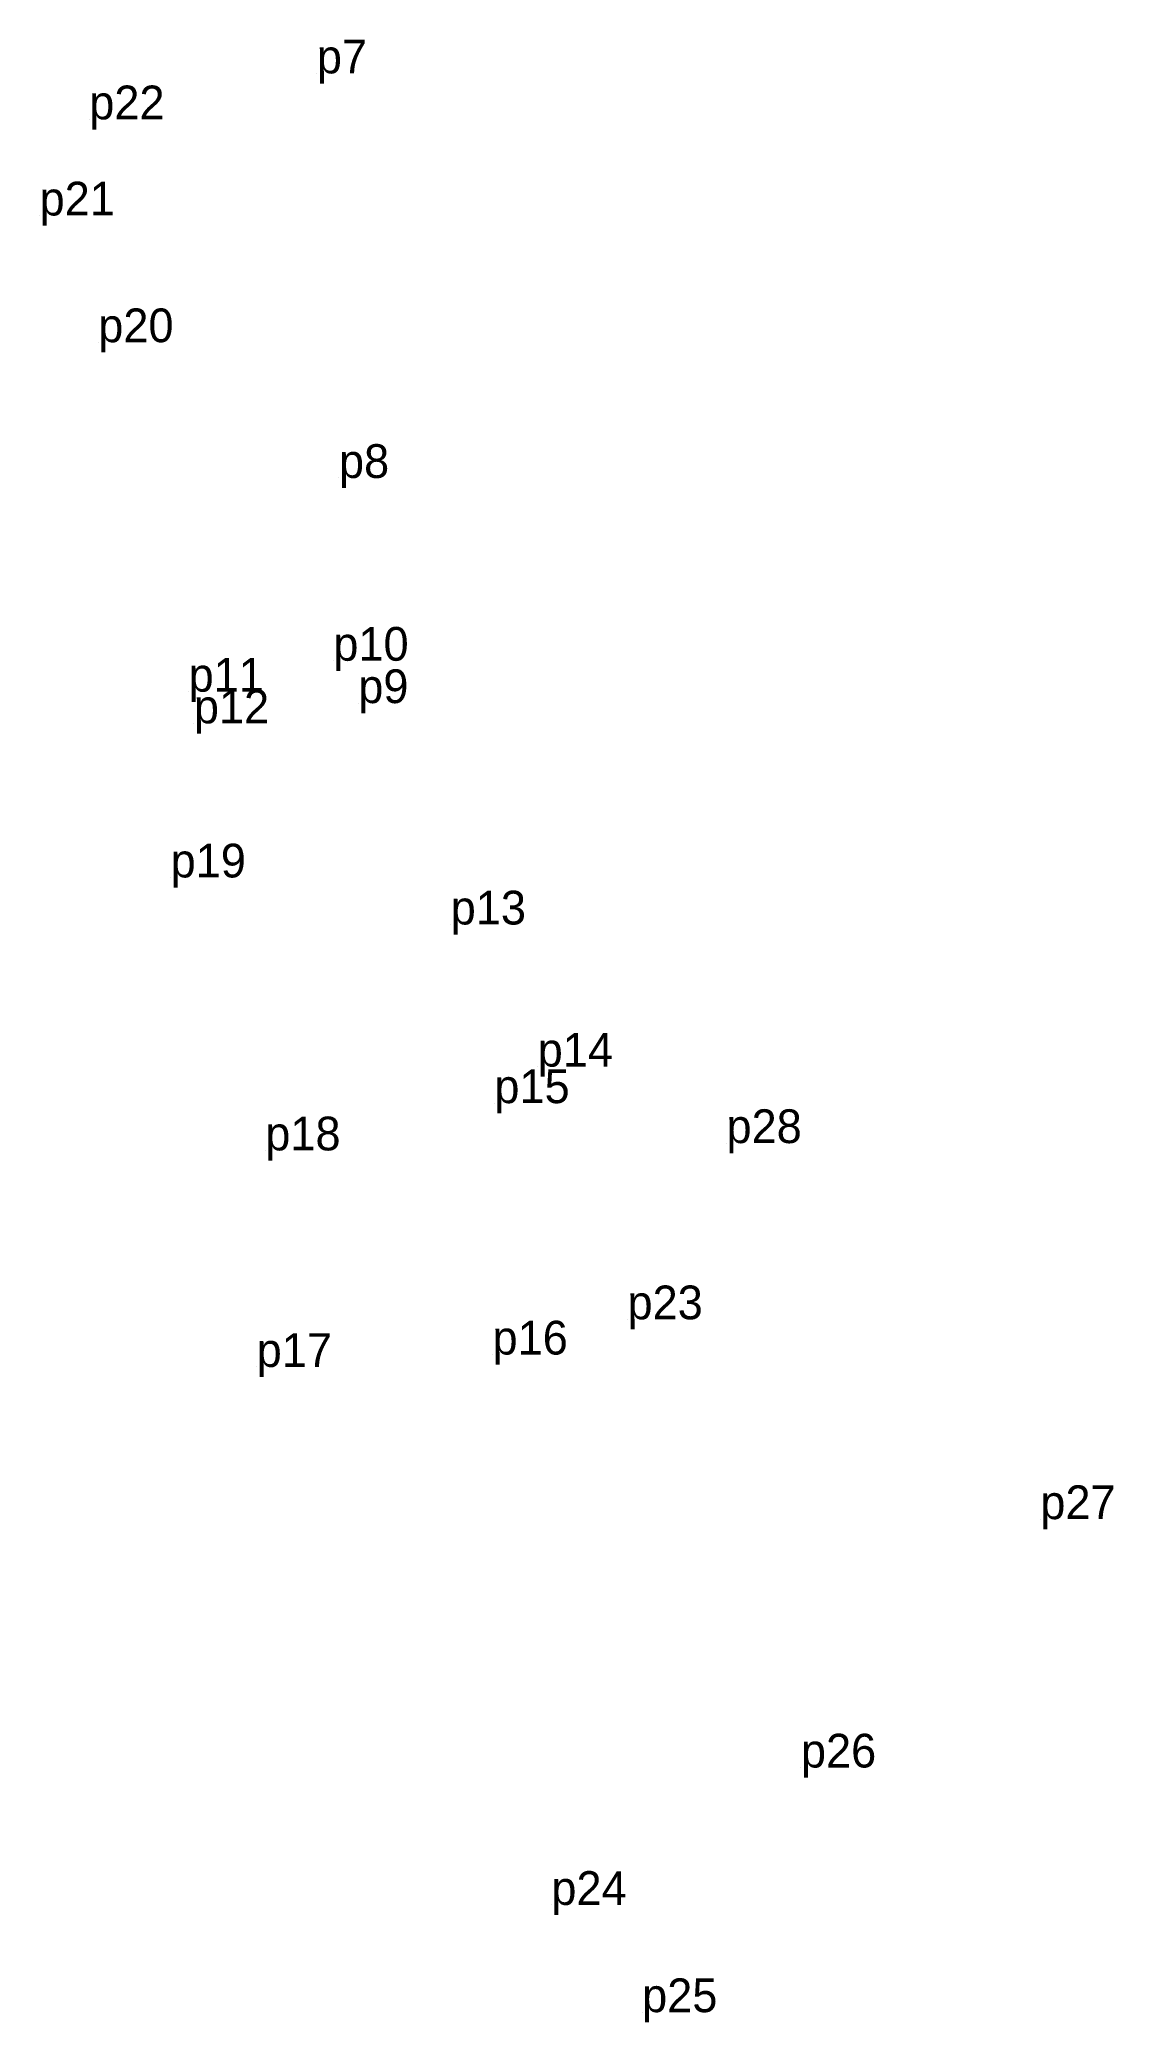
# Model space of a CAD drawing. Extents: x 536455 to 552087, y 1837743 to 1853843.
# Drawn here: x 549343.7 to 549401, y 1840426.6 to 1840532.4 of the extents above; entities that cross this region are included whole.
import ezdxf

# ---------------------------------------------------------------- set-up
doc = ezdxf.new("R2010")
doc.units = 0
doc.layers.add('MocDinhThua', color=7, linetype='Continuous')
doc.layers.add('TenChuLanCan', color=7, linetype='Continuous')

msp = doc.modelspace()

# ---------------------------------------------------------------- texts
at = {"layer": 'TenChuLanCan'}
for s, p in [('p7', (549358.53, 1840530.55)), ('p7', (549358.53, 1840530.55)), ('p7', (549358.53, 1840530.55)), ('p22', (549346.39, 1840528.1)), ('p22', (549346.39, 1840528.1)), ('p22', (549346.39, 1840528.1)), ('p21', (549343.74, 1840522.97)), ('p21', (549343.74, 1840522.97)), ('p21', (549343.74, 1840522.97)), ('p20', (549346.87, 1840516.21)), ('p20', (549346.87, 1840516.21)), ('p20', (549346.87, 1840516.21)), ('p8', (549359.71, 1840508.97)), ('p8', (549359.71, 1840508.97)), ('p8', (549359.71, 1840508.97)), ('p10', (549359.41, 1840499.22)), ('p10', (549359.41, 1840499.22)), ('p10', (549359.41, 1840499.22)), ('p11', (549351.69, 1840497.57)), ('p11', (549351.69, 1840497.57)), ('p11', (549351.69, 1840497.57)), ('p9', (549360.74, 1840496.96)), ('p9', (549360.74, 1840496.96)), ('p9', (549360.74, 1840496.96)), ('p12', (549351.97, 1840495.88)), ('p12', (549351.97, 1840495.88)), ('p12', (549351.97, 1840495.88)), ('p19', (549350.73, 1840487.66)), ('p19', (549350.73, 1840487.66)), ('p19', (549350.73, 1840487.66)), ('p13', (549365.67, 1840485.15)), ('p13', (549365.67, 1840485.15)), ('p13', (549365.67, 1840485.15)), ('p14', (549370.31, 1840477.57)), ('p14', (549370.31, 1840477.57)), ('p14', (549370.31, 1840477.57)), ('p15', (549368, 1840475.62)), ('p15', (549368, 1840475.62)), ('p15', (549368, 1840475.62)), ('p28', (549380.38, 1840473.49)), ('p28', (549380.38, 1840473.49)), ('p28', (549380.38, 1840473.49)), ('p18', (549355.78, 1840473.1)), ('p18', (549355.78, 1840473.1)), ('p18', (549355.78, 1840473.1)), ('p23', (549375.1, 1840464.09)), ('p23', (549375.1, 1840464.09)), ('p23', (549375.1, 1840464.09)), ('p16', (549367.9, 1840462.21)), ('p16', (549367.9, 1840462.21)), ('p16', (549367.9, 1840462.21)), ('p17', (549355.32, 1840461.55)), ('p17', (549355.32, 1840461.55)), ('p17', (549355.32, 1840461.55)), ('p27', (549397.12, 1840453.43)), ('p27', (549397.12, 1840453.43)), ('p27', (549397.12, 1840453.43)), ('p26', (549384.35, 1840440.18)), ('p26', (549384.35, 1840440.18)), ('p26', (549384.35, 1840440.18)), ('p24', (549371.04, 1840432.85)), ('p24', (549371.04, 1840432.85)), ('p24', (549371.04, 1840432.85)), ('p25', (549375.88, 1840427.13)), ('p25', (549375.88, 1840427.13)), ('p25', (549375.88, 1840427.13))]:
    msp.add_text(s, height=1.8, dxfattribs=at).set_placement(p)

# ---------------------------------------------------------------- linework, layer by layer
at = {"layer": 'MocDinhThua'}
for p, q in [((549358.528, 1840530.546), (549358.528, 1840530.546)), ((549358.528, 1840530.546), (549358.528, 1840530.546)), ((549358.528, 1840530.546), (549358.528, 1840530.546)), ((549346.391, 1840528.099), (549346.391, 1840528.099)), ((549346.391, 1840528.099), (549346.391, 1840528.099)), ((549346.391, 1840528.099), (549346.391, 1840528.099)), ((549343.745, 1840522.971), (549343.745, 1840522.971)), ((549343.745, 1840522.971), (549343.745, 1840522.971)), ((549343.745, 1840522.971), (549343.745, 1840522.971)), ((549346.869, 1840516.207), (549346.869, 1840516.207)), ((549346.869, 1840516.207), (549346.869, 1840516.207)), ((549346.869, 1840516.207), (549346.869, 1840516.207)), ((549359.71, 1840508.974), (549359.71, 1840508.974)), ((549359.71, 1840508.974), (549359.71, 1840508.974)), ((549359.71, 1840508.974), (549359.71, 1840508.974)), ((549359.412, 1840499.217), (549359.412, 1840499.217)), ((549359.412, 1840499.217), (549359.412, 1840499.217)), ((549359.412, 1840499.217), (549359.412, 1840499.217)), ((549351.691, 1840497.567), (549351.691, 1840497.567)), ((549351.691, 1840497.567), (549351.691, 1840497.567)), ((549351.691, 1840497.567), (549351.691, 1840497.567)), ((549360.735, 1840496.965), (549360.735, 1840496.965)), ((549360.735, 1840496.965), (549360.735, 1840496.965)), ((549360.735, 1840496.965), (549360.735, 1840496.965)), ((549351.967, 1840495.877), (549351.967, 1840495.877)), ((549351.967, 1840495.877), (549351.967, 1840495.877)), ((549351.967, 1840495.877), (549351.967, 1840495.877)), ((549350.727, 1840487.66), (549350.727, 1840487.66)), ((549350.727, 1840487.66), (549350.727, 1840487.66)), ((549350.727, 1840487.66), (549350.727, 1840487.66)), ((549365.669, 1840485.153), (549365.669, 1840485.153)), ((549365.669, 1840485.153), (549365.669, 1840485.153)), ((549365.669, 1840485.153), (549365.669, 1840485.153)), ((549370.314, 1840477.572), (549370.314, 1840477.572)), ((549370.314, 1840477.572), (549370.314, 1840477.572)), ((549370.314, 1840477.572), (549370.314, 1840477.572)), ((549368.003, 1840475.624), (549368.003, 1840475.624)), ((549368.003, 1840475.624), (549368.003, 1840475.624)), ((549368.003, 1840475.624), (549368.003, 1840475.624)), ((549355.78, 1840473.105), (549355.78, 1840473.105)), ((549355.78, 1840473.105), (549355.78, 1840473.105)), ((549355.78, 1840473.105), (549355.78, 1840473.105)), ((549380.385, 1840473.494), (549380.385, 1840473.494)), ((549380.385, 1840473.494), (549380.385, 1840473.494)), ((549380.385, 1840473.494), (549380.385, 1840473.494)), ((549375.099, 1840464.092), (549375.099, 1840464.092)), ((549375.099, 1840464.092), (549375.099, 1840464.092)), ((549375.099, 1840464.092), (549375.099, 1840464.092)), ((549355.32, 1840461.551), (549355.32, 1840461.551)), ((549355.32, 1840461.551), (549355.32, 1840461.551)), ((549355.32, 1840461.551), (549355.32, 1840461.551)), ((549367.898, 1840462.214), (549367.898, 1840462.214)), ((549367.898, 1840462.214), (549367.898, 1840462.214)), ((549367.898, 1840462.214), (549367.898, 1840462.214)), ((549397.117, 1840453.43), (549397.117, 1840453.43)), ((549397.117, 1840453.43), (549397.117, 1840453.43)), ((549397.117, 1840453.43), (549397.117, 1840453.43)), ((549384.346, 1840440.182), (549384.346, 1840440.182)), ((549384.346, 1840440.182), (549384.346, 1840440.182)), ((549384.346, 1840440.182), (549384.346, 1840440.182)), ((549371.036, 1840432.85), (549371.036, 1840432.85)), ((549371.036, 1840432.85), (549371.036, 1840432.85)), ((549371.036, 1840432.85), (549371.036, 1840432.85)), ((549375.875, 1840427.131), (549375.875, 1840427.131)), ((549375.875, 1840427.131), (549375.875, 1840427.131)), ((549375.875, 1840427.131), (549375.875, 1840427.131))]:
    msp.add_line(p, q, dxfattribs=at)

msp.set_redraw_order([(e.dxf.handle, doc.entitydb.next_handle()) for e in msp.query("TEXT MTEXT ATTDEF DIMENSION ARC_DIMENSION")])  # texts and dimensions are drawn at this point

doc.saveas('drawing.dxf')
